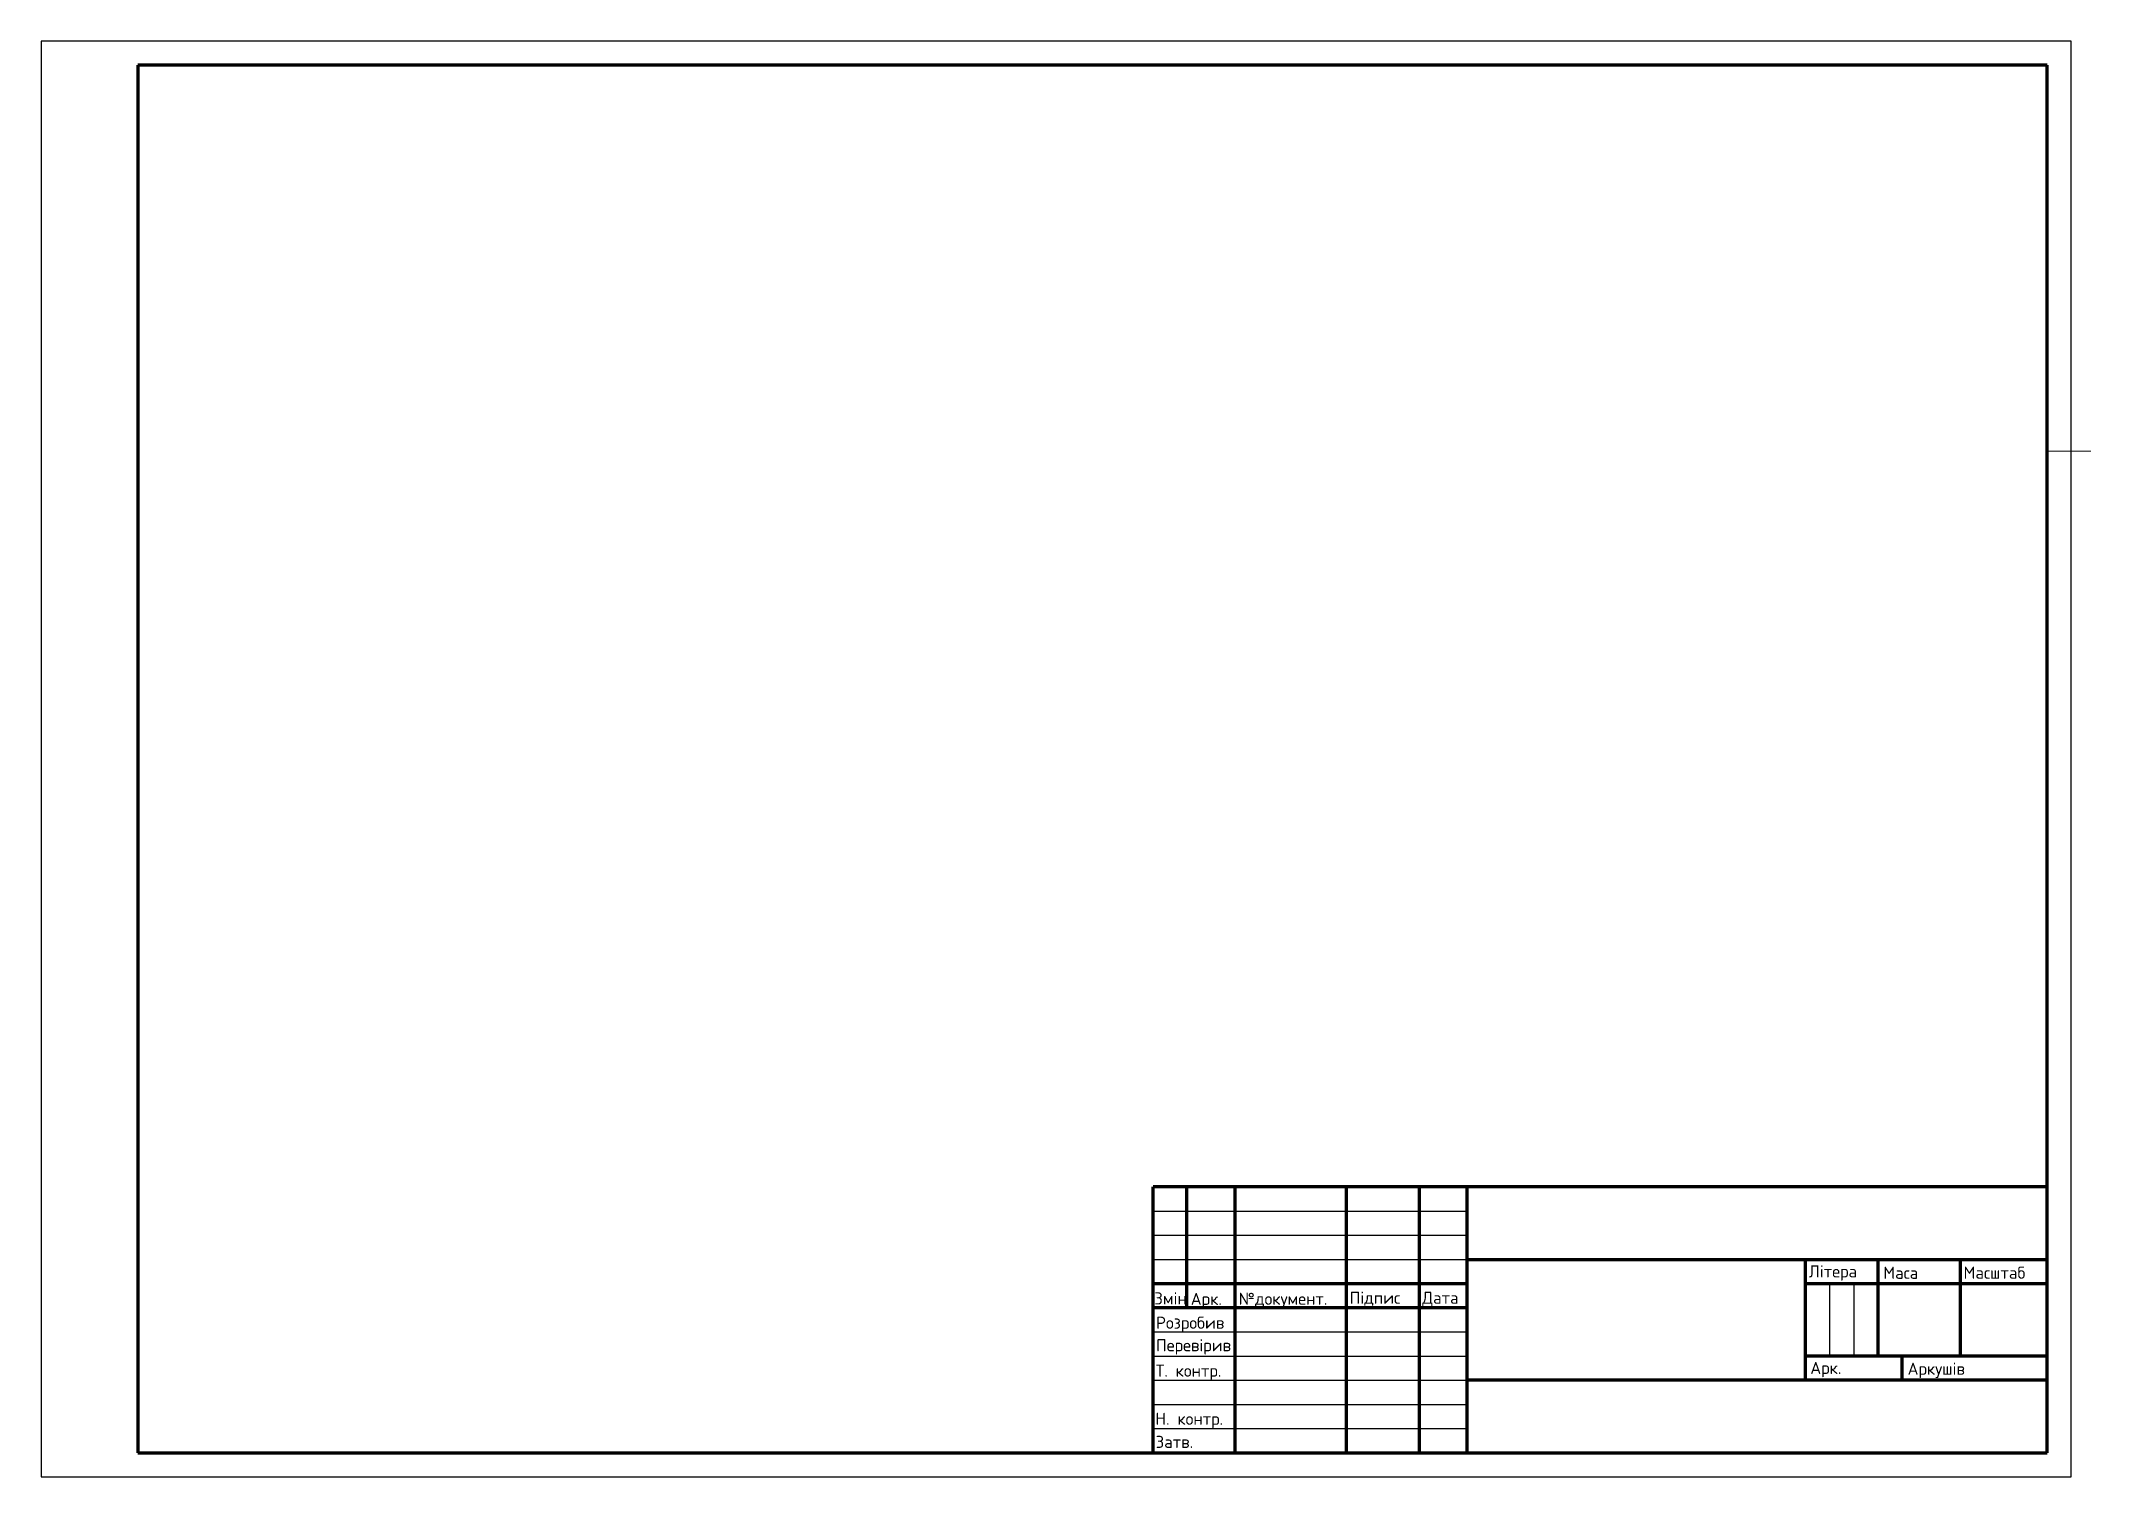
# Model space of a CAD drawing. Header units: millimetres. Extents: x -1271 to 1235, y -315 to 297.
# Drawn here: x 0 to 424.1, y 0 to 297 of the extents above; entities that cross this region are included whole.
import ezdxf

# ---------------------------------------------------------------- set-up
doc = ezdxf.new("R2010")
doc.units = ezdxf.units.MM
doc.linetypes.add('CENTER2', pattern=[28.575, 19.05, -3.175, 3.175, -3.175])
doc.layers.get('0').update_dxf_attribs({"color": 31})
for name, color, linetype, lineweight in [('osi', 51, 'CENTER2', 5), ('r-kontyr', 93, 'Continuous', 70), ('r-tonka', 151, 'Continuous', 25)]:
    doc.layers.add(name, color=color, linetype=linetype, lineweight=lineweight)
doc.layers.add('r-text', color=45, linetype='Continuous')
doc.styles.add('ДСТУ', font='isocpeur.ttf', dxfattribs={"height": 5})

msp = doc.modelspace()

# ---------------------------------------------------------------- texts
at = {"layer": 'r-text', "char_height": 2.5, "attachment_point": 1, "style": 'ДСТУ'}
for s, width, gutter_width, insert in [('Літера', 10, 12.5, (365.72, 43.78)), ('Маса', 10, 12.5, (381.11, 43.48)), ('Масштаб', 10, 12.5, (397.72, 43.51)), ('Змін', 10, 25, (230.33, 38.19)), ('Підпис', 10, 12.5, (270.72, 38.32)), ('Арк.', 10, 12.5, (237.85, 38.09)), ('\\pxi-3,l4,t4;№документ.', 22.4284, 12.5, (245.26, 38.11)), ('Розробив', 12.3107, 12.5, (230.67, 33.16)), ('Перевірив', 10, 12.5, (230.67, 28.5)), ('Т. контр.', 14.4795, 12.5, (230.62, 23.24)), ('Арк.', 10, 12.5, (366.02, 23.81)), ('Аркушів', 10, 12.5, (386.15, 23.64)), ('Н. контр.', 14.8418, 12.5, (230.54, 13.29)), ('Затв.', 10, 12.5, (230.6, 8.51))]:
    msp.add_mtext_dynamic_manual_height_columns(s, width=width, gutter_width=gutter_width, heights=[0], dxfattribs=dict(at, insert=insert))
at = {"layer": 'r-text', "insert": (285.73, 38.32), "char_height": 2.5, "attachment_point": 1, "style": 'ДСТУ'}
msp.add_mtext('Дата', dxfattribs=at)

# ---------------------------------------------------------------- linework, layer by layer
for p, q in [((230, 60), (230, 60)), ((365, 45), (365, 45)), ((230, 35), (230, 35)), ((230, 35), (230, 35)), ((230, 35), (230, 35)), ((230, 35), (230, 35)), ((380, 25), (380, 25)), ((415, 20), (415, 20)), ((247, 5), (247, 5)), ((247, 5), (247, 5)), ((247, 5), (247, 5)), ((247, 5), (247, 5)), ((247, 5), (247, 5)), ((247, 5), (247, 5)), ((247, 5), (247, 5))]:
    msp.add_line(p, q)
at = {"layer": 'osi'}
msp.add_line((415, 212.15), (424.09, 212.15), dxfattribs=at)
at = {"layer": 'r-kontyr'}
for p, q in [((415, 292), (20, 292)), ((20, 292), (20, 5)), ((415, 5), (415, 292)), ((229.99, 60.01), (229.99, 5.01)), ((415.09, 60), (230.09, 60)), ((237, 60), (237, 35)), ((247, 60), (247, 5)), ((270, 60), (270, 5)), ((285.09, 60), (285.09, 5)), ((295, 60), (295, 5)), ((295, 45), (415, 45)), ((365, 20), (365, 45)), ((380, 45), (380, 25)), ((397, 45), (397, 25)), ((230, 40), (295, 40)), ((365, 40), (415, 40)), ((295, 35), (230, 35)), ((415, 25), (365, 25)), ((385, 20), (385, 25)), ((415, 20), (295, 20)), ((20, 5), (415, 5))]:
    msp.add_line(p, q, dxfattribs=at)
at = {"layer": 'r-tonka'}
for p, q in [((420, 297), (0, 297)), ((0, 297), (0, 0)), ((420, 0), (420, 297)), ((230.09, 55), (295.09, 55)), ((289.61, 55), (289.61, 55)), ((229.96, 50), (294.96, 50)), ((229.99, 45), (294.99, 45)), ((370, 40), (370, 25)), ((375, 40), (375, 25)), ((229.99, 30), (294.99, 30)), ((229.99, 25), (294.99, 25)), ((230, 20), (295, 20)), ((230.01, 15), (295.01, 15)), ((229.96, 10), (294.96, 10)), ((0, 0), (420, 0))]:
    msp.add_line(p, q, dxfattribs=at)

msp.set_redraw_order([(e.dxf.handle, doc.entitydb.next_handle()) for e in msp.query("TEXT MTEXT ATTDEF DIMENSION ARC_DIMENSION")])  # texts and dimensions are drawn at this point

doc.saveas('drawing.dxf')
